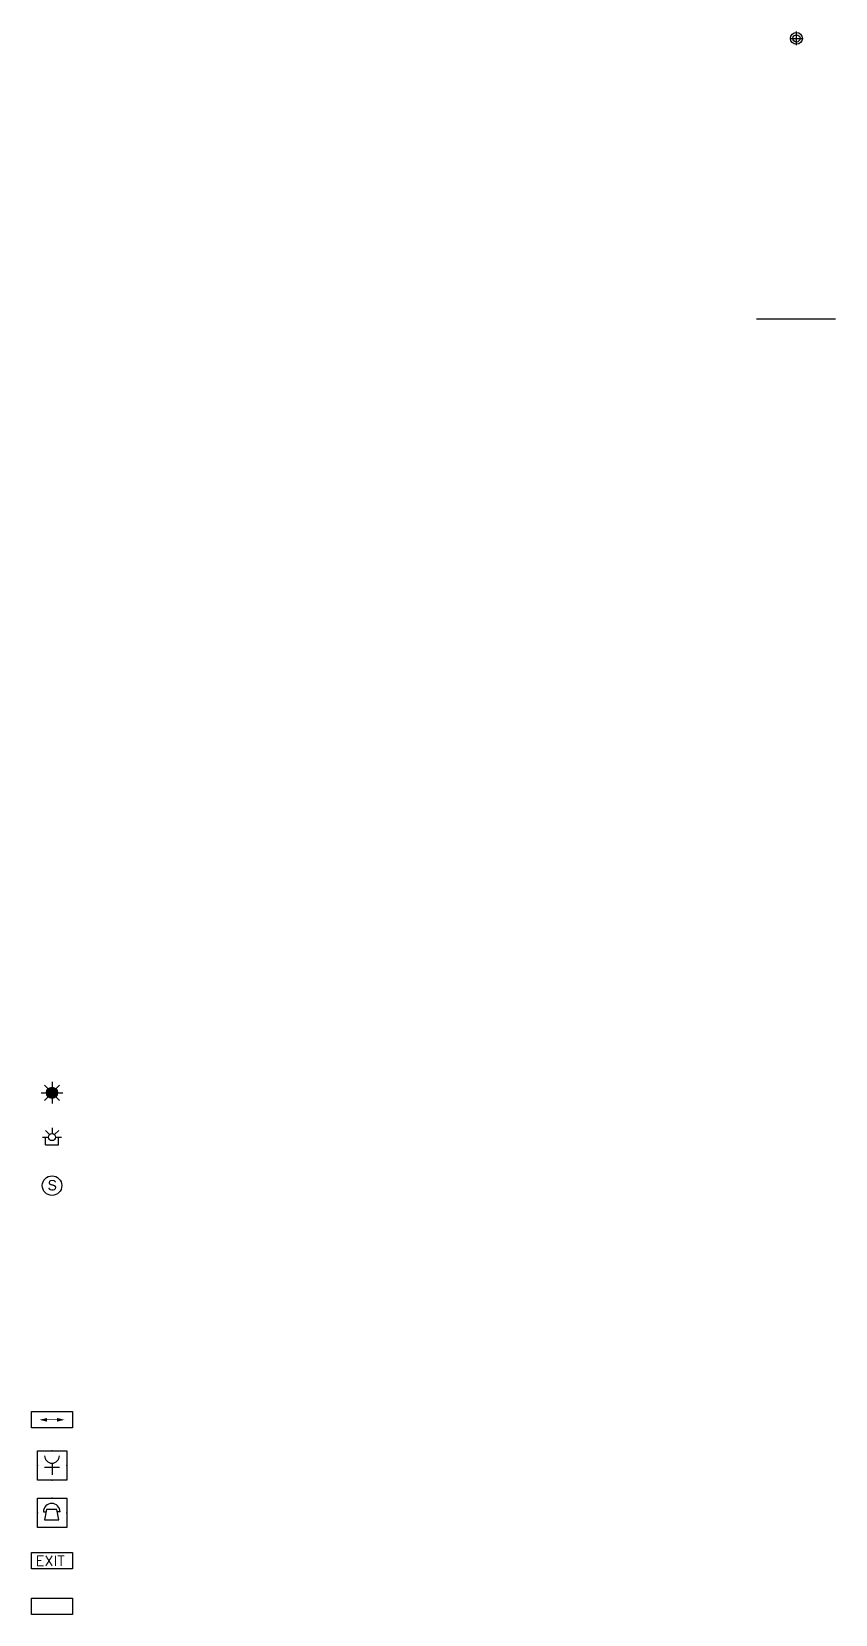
# Paper-space layout '布局' of a CAD drawing. Header units: millimetres. Extents: x -7887 to 894, y 542 to 1297.
# Drawn here: x 739.6 to 893.7, y 993 to 1296.5 of the extents above; entities that cross this region are included whole.
import ezdxf
from ezdxf.enums import TextEntityAlignment as Align

# ---------------------------------------------------------------- set-up
doc = ezdxf.new("R2010")
doc.units = ezdxf.units.MM
doc.header["$LTSCALE"] = 10
doc.linetypes.add('CONTINOUS', pattern=[0])
for name, color, linetype in [('NW-02-light(平面灯具)', 12, 'Continuous'), ('NW-02-地面灯具', 1, 'Continuous'), ('NW-消防', 42, 'CONTINOUS')]:
    doc.layers.add(name, color=color, linetype=linetype)
doc.styles.add('AOD-text-B', font='architxt.shx', dxfattribs={"width": 0.65, "bigfont": 'hztxt.shx'})
doc.styles.add('AOD-text-C', font='romans.shx', dxfattribs={"width": 0.8, "bigfont": 'hztxt.shx'})
doc.styles.add('EX-SLB-XT$0$_TEL_DIM', font='BZXW', dxfattribs={"width": 0.8, "height": 3.5, "bigfont": 'BZHZ'})
doc.styles.add('HZ', font='', dxfattribs={"width": 0.8})
doc.styles.add('STYLUS', font='stylu.ttf')
doc.styles.add('宋体', font='', dxfattribs={"width": 0.8})
doc.styles.get('HZ').set_extended_font_data('SimSun')
doc.styles.get('宋体').set_extended_font_data('SimSun')
doc.linetypes.add('铝质LED灯条', pattern='A,12.7,-5.08,["AL.LED",宋体,S=2.54,R=0,X=-2.54,Y=-1.27],-10', length=27.78)

psp = doc.layouts.new('布局')

# ---------------------------------------------------------------- texts
at = {"layer": 'NW-消防', "style": 'EX-SLB-XT$0$_TEL_DIM', "flags": 1}
psp.add_attdef('A', text='消火拴启泵按钮', height=0.000141, dxfattribs=at).set_placement((743.548, 1018.799), align=Align.MIDDLE_CENTER)

# ---------------------------------------------------------------- blocks, each defined once
blk = doc.blocks.new('ewqeqweqweqw')
at = {"layer": 'NW-02-地面灯具', "color": 1}
for p, q in [((0, 30.1), (60.2, 30.1)), ((30.1, 0), (30.1, 60.2))]:
    blk.add_line(p, q, dxfattribs=at)
for radius in [26.5, 16.1]:
    blk.add_circle((30.1, 30.1), radius, dxfattribs=at)
blk = doc.blocks.new('*U52')
blk.add_circle((0, 0), 75)
at = {"style": 'STYLUS'}
blk.add_text('S', height=80, dxfattribs=at).set_placement((-34, -37))
at = {"style": 'AOD-text-B', "width": 0.65}
blk.add_attdef('SPEAKER', (-376, -300), '', height=150, dxfattribs=at)
blk = doc.blocks.new('*U57')
at = {"ltscale": 0.1}
blk.add_lwpolyline([(-250, 200), (250, 200), (250, 0), (-250, 0)], close=True, dxfattribs=at)
at = {"ltscale": 0.1, "const_width": 9.38}
blk.add_lwpolyline([(-62, 100), (62, 100)], dxfattribs=at)
for points in [[(-62, 122), (-152, 100), (-62, 77)], [(62, 122), (152, 100), (62, 77)]]:
    blk.add_solid(points)
blk = doc.blocks.new('*U59')
at = {"ltscale": 0.1}
blk.add_lwpolyline([(-250, 200), (250, 200), (250, 0), (-250, 0)], close=True, dxfattribs=at)
at = {"ltscale": 0.1, "style": 'AOD-text-C', "width": 1.1}
blk.add_text('EXIT', height=120, dxfattribs=at).set_placement((-200, 37))
blk = doc.blocks.new('$QC003_0')
blk.add_circle((0, 0), 80)
at = {"style": 'HZ', "flags": 1}
for tag in ['UNIT', 'WHAT', 'SPEC']:
    blk.add_attdef(tag, (0, 0), '', height=0.001, rotation=0, dxfattribs=at)
blk = doc.blocks.new('A$C05B0683F')
for p, q in [((0, 131), (0, 86)), ((-72, 59), (-27, 59)), ((-51, 110), (-19, 78)), ((-50, 0), (-50, 59)), ((-50, 59), (-27, 59)), ((-50, 0), (50, 0)), ((51, 110), (19, 78)), ((27, 59), (72, 59)), ((27, 59), (50, 59)), ((50, 0), (50, 59))]:
    blk.add_line(p, q)
at = {"xscale": 0.3374999999650754, "yscale": 0.3374999999650754, "zscale": 0.3374999999650754}
blk.add_blockref('$QC003_0', (0, 59), dxfattribs=at)
blk = doc.blocks.new('A$C5A082110')
h = blk.add_hatch(color=8)
h.dxf.hatch_style = 1
edge = h.paths.add_edge_path()
edge.add_arc((0, 0), 37.5, 0, 360)
for p, q in [((-83, 0), (-42, 0)), ((-83, 0), (-42, 0)), ((-58, 58), (-30, 30)), ((-58, 58), (-30, 30)), ((0, 83), (0, 42)), ((0, 83), (0, 42)), ((58, 58), (30, 30)), ((58, 58), (30, 30)), ((42, 0), (83, 0)), ((42, 0), (83, 0)), ((-30, -30), (-58, -58)), ((-30, -30), (-58, -58)), ((0, -42), (0, -83)), ((0, -42), (0, -83)), ((30, -30), (58, -58)), ((30, -30), (58, -58))]:
    blk.add_line(p, q)
blk.add_circle((0, 0), 42.5)
blk.add_circle((0, 0), 42.5)
at = {"color": 8}
blk.add_circle((0, 0), 37.5, dxfattribs=at)

# ---------------------------------------------------------------- linework, layer by layer
at = {"layer": 'NW-02-light(平面灯具)', "color": 1, "linetype": '铝质LED灯条', "ltscale": 0.05}
psp.add_line((878.605, 1241.439), (893.725, 1241.439), dxfattribs=at)
at = {"layer": 'NW-消防'}
for p, q in [((740.735, 1024.424), (746.36, 1024.424)), ((740.735, 1018.799), (740.735, 1024.424)), ((746.36, 1024.424), (746.36, 1018.799)), ((744.972, 1021.189), (742.124, 1021.189)), ((743.548, 1022.033), (743.548, 1019.766)), ((746.36, 1018.799), (740.735, 1018.799)), ((740.735, 1015.346), (746.36, 1015.346)), ((740.735, 1009.721), (740.735, 1015.346)), ((746.36, 1015.346), (746.36, 1009.721)), ((741.904, 1012.729), (742.42, 1012.729)), ((742.499, 1013.125), (742.102, 1011.143)), ((742.102, 1011.143), (744.878, 1011.143)), ((744.482, 1013.125), (742.499, 1013.125)), ((744.878, 1011.143), (744.482, 1013.125)), ((745.077, 1012.729), (744.561, 1012.729)), ((746.36, 1009.721), (740.735, 1009.721))]:
    psp.add_line(p, q, dxfattribs=at)
psp.add_lwpolyline([(739.642, 996.169), (747.454, 996.169), (747.454, 993.044), (739.642, 993.044)], close=True, dxfattribs=at)
for centre, radius, start, end in [((743.548, 1023.457), 1.424, 180, 0), ((743.49, 1012.729), 1.586, 0, 180)]:
    psp.add_arc(centre, radius, start, end, dxfattribs=at)
for p in [(743.548, 1024.424), (740.735, 1021.611), (746.36, 1021.611), (743.548, 1018.799), (743.548, 1015.346), (740.735, 1012.533), (746.36, 1012.533)]:
    psp.add_point(p, dxfattribs=at)

# ---------------------------------------------------------------- block references
at = {"layer": 'NW-02-地面灯具', "xscale": 0.04295454333086853, "yscale": 0.04295454333086853, "zscale": 0.04295454333086853, "rotation": 0.00107190167025328}
psp.add_blockref('ewqeqweqweqw', (884.971, 1293.924), dxfattribs=at)
at = {"layer": 'NW-消防'}
for name, p, xscale, yscale, zscale in [('A$C5A082110', (743.548, 1093.046), 0.025, 0.025, 0.025), ('A$C05B0683F', (743.548, 1083.069), 0.025, 0.025, 0.025), ('*U52', (743.548, 1075.251), 0.025, 0.025, 0.025), ('*U57', (743.548, 1028.788), 0.01562500000000168, 0.01562500000000168, 0.01562500000000168), ('*U59', (743.548, 1001.799), 0.0156250000000035, 0.0156250000000035, 0.0156250000000035)]:
    psp.add_blockref(name, p, dxfattribs=dict(at, xscale=xscale, yscale=yscale, zscale=zscale))

psp.set_redraw_order([(e.dxf.handle, doc.entitydb.next_handle()) for e in psp.query("TEXT MTEXT ATTDEF DIMENSION ARC_DIMENSION")])  # texts and dimensions are drawn at this point

doc.saveas('drawing.dxf')
